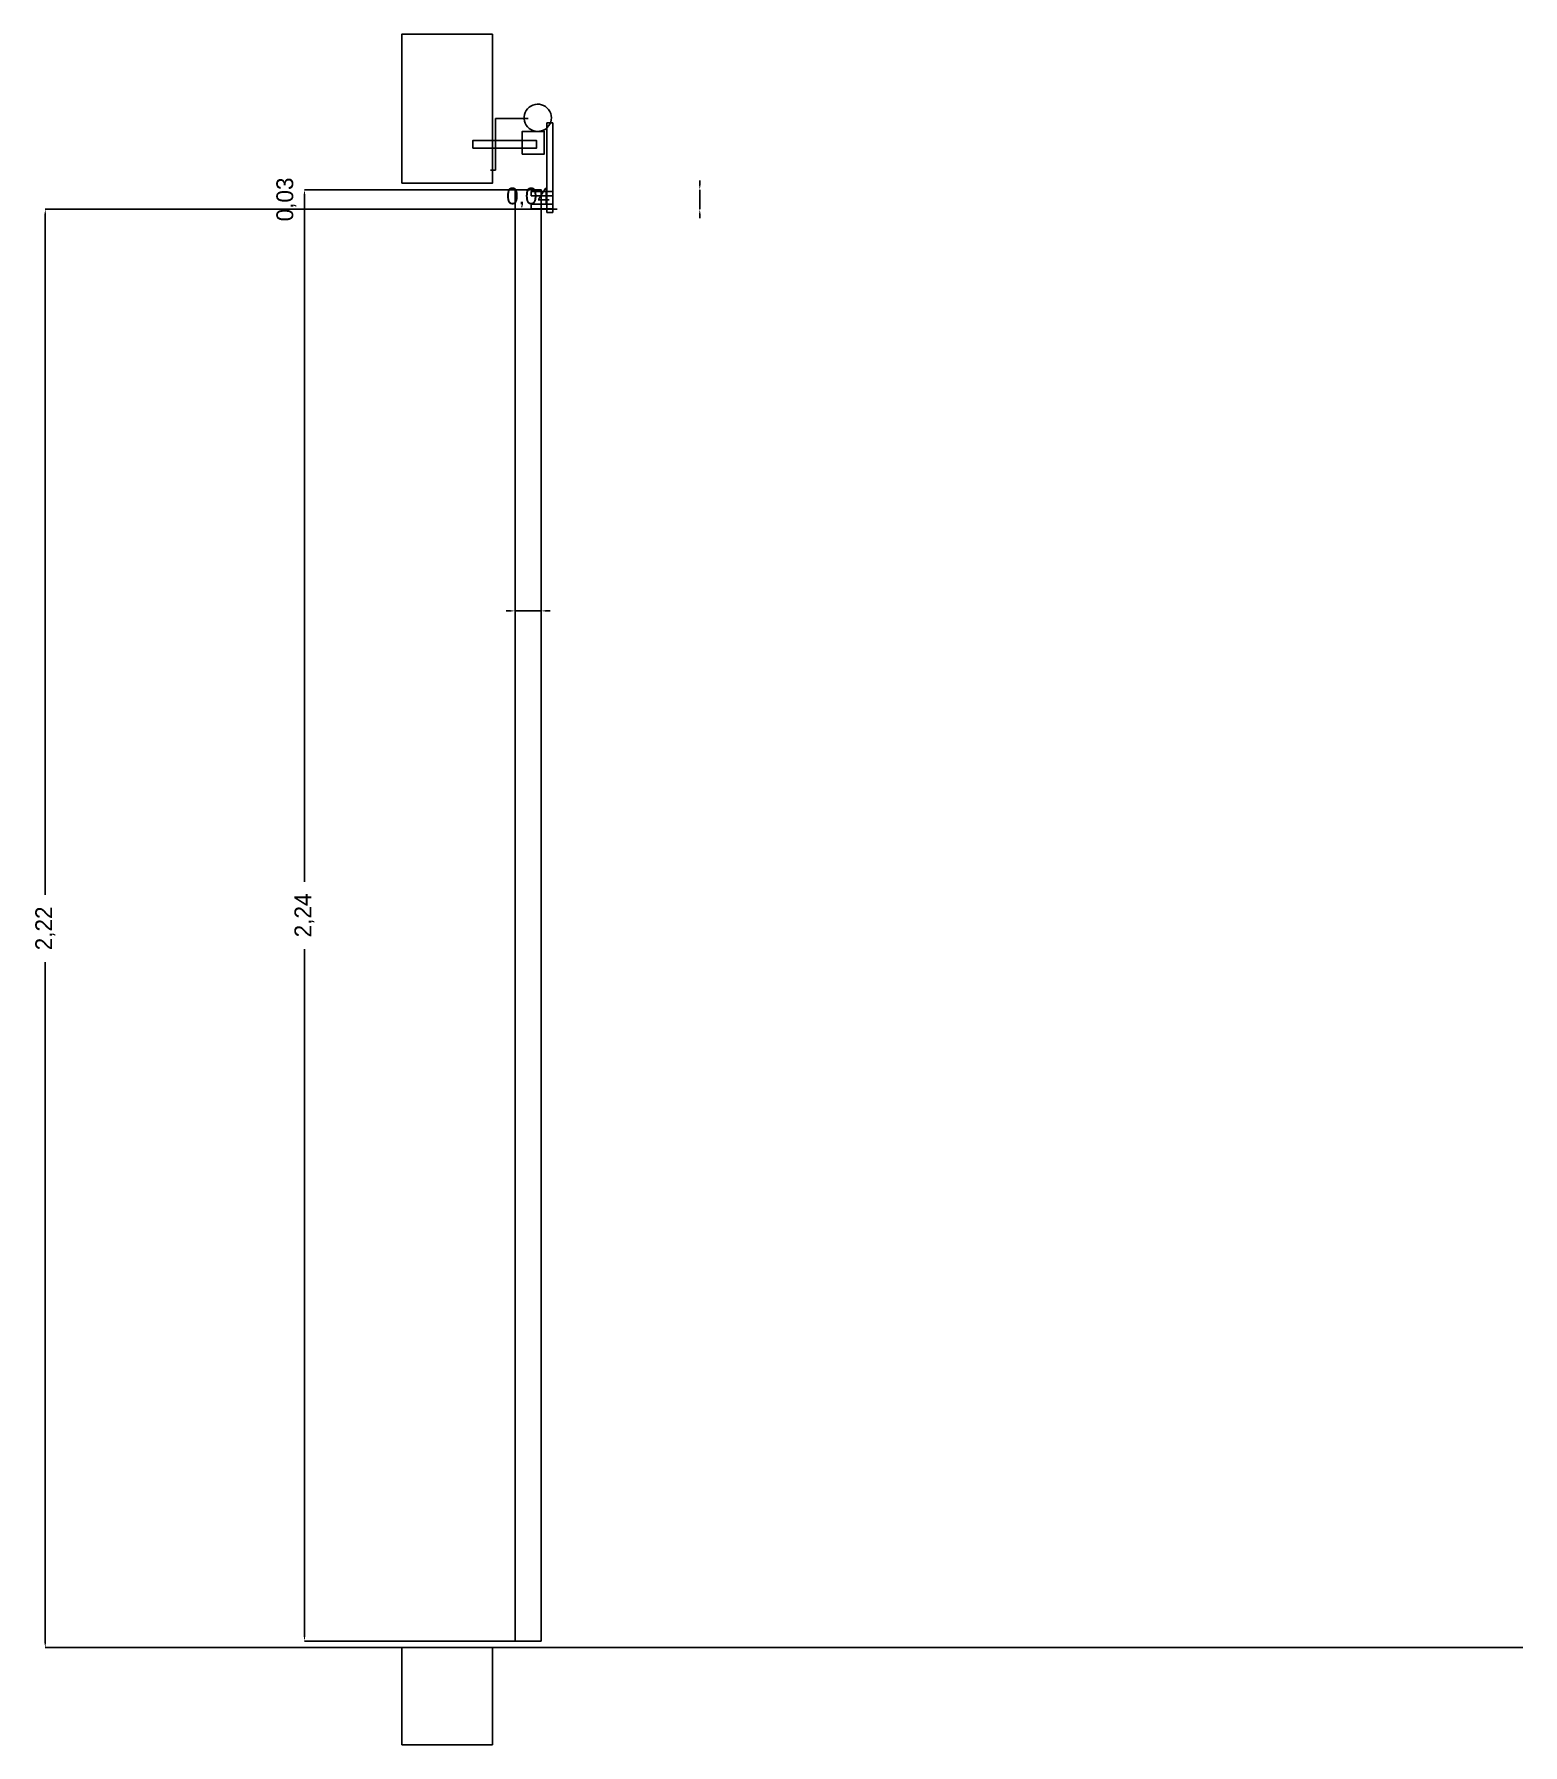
# Model space of a CAD drawing. Header units: metres. Extents: x 0 to 20.2, y 0 to 2.7.
# Drawn here: x 9.403 to 11.7, y 0.1 to 2.74 of the extents above; entities that cross this region are included whole.
import ezdxf

# ---------------------------------------------------------------- set-up
doc = ezdxf.new("R2010")
doc.units = ezdxf.units.M
doc.layers.add('COTAS', color=4, linetype='Continuous')
doc.layers.add('G_MEDIDO', color=8, linetype='Continuous')
doc.dimstyles.get("Standard").update_dxf_attribs({"dimtxt": 2.5, "dimasz": 2.5, "dimexe": 1.25, "dimexo": 0.625, "dimtad": 1, "dimcen": 2.5, "dimazin": 3, "dimtfac": 1, "dimtmove": 0, "dimatfit": 3})

msp = doc.modelspace()

# ---------------------------------------------------------------- blocks, each defined once
blk = doc.blocks.new('_CLOSEDFILLED')
at = {"color": 0, "linetype": 'BYBLOCK'}
blk.add_solid([(-1, 0.16), (0, 0), (-1, -0.16)], dxfattribs=at)
blk = doc.blocks.new('*D5')
for p, q in [((10.43, 2.507), (10.43, 2.514)), ((10.43, 2.5), (10.43, 2.5)), ((10.43, 2.47), (10.43, 2.5)), ((10.43, 2.47), (10.43, 2.47)), ((10.43, 2.463), (10.43, 2.456))]:
    blk.add_line(p, q)
at = {"layer": 'Defpoints'}
for p in [(10.43, 2.5), (10.43, 2.47), (10.43, 2.47)]:
    blk.add_point(p, dxfattribs=at)
at = {"layer": 'COTAS', "xscale": 0.007, "yscale": 0.007}
for p, rotation in [((10.43, 2.5), 270), ((10.43, 2.47), 90)]:
    blk.add_blockref('_CLOSEDFILLED', p, dxfattribs=dict(at, rotation=rotation))
at = {"layer": 'COTAS', "insert": (9.792, 2.485), "char_height": 0.026, "attachment_point": 5, "rotation": 90}
blk.add_mtext('0,03', dxfattribs=at)
blk = doc.blocks.new('*D6')
for p, q in [((10.11, 2.47), (9.42, 2.47)), ((9.42, 1.412), (9.42, 2.463)), ((9.42, 0.257), (9.42, 1.308)), ((10.11, 0.25), (9.42, 0.25))]:
    blk.add_line(p, q)
at = {"layer": 'Defpoints'}
for p in [(10.11, 2.47), (9.42, 0.25), (10.11, 0.25)]:
    blk.add_point(p, dxfattribs=at)
at = {"layer": 'COTAS', "xscale": 0.007, "yscale": 0.007}
for p, rotation in [((9.42, 2.47), 90), ((9.42, 0.25), 270)]:
    blk.add_blockref('_CLOSEDFILLED', p, dxfattribs=dict(at, rotation=rotation))
at = {"layer": 'COTAS', "insert": (9.42, 1.36), "char_height": 0.026, "attachment_point": 5, "rotation": 90}
blk.add_mtext('2,22', dxfattribs=at)
blk = doc.blocks.new('*D7')
for p, q in [((10.145, 2.5), (9.82, 2.5)), ((9.82, 1.432), (9.82, 2.493)), ((9.82, 0.267), (9.82, 1.328)), ((10.145, 0.26), (9.82, 0.26))]:
    blk.add_line(p, q)
at = {"layer": 'Defpoints'}
for p in [(10.145, 2.5), (9.82, 0.26), (10.145, 0.26)]:
    blk.add_point(p, dxfattribs=at)
at = {"layer": 'COTAS', "xscale": 0.007, "yscale": 0.007}
for p, rotation in [((9.82, 2.5), 90), ((9.82, 0.26), 270)]:
    blk.add_blockref('_CLOSEDFILLED', p, dxfattribs=dict(at, rotation=rotation))
at = {"layer": 'COTAS', "insert": (9.82, 1.38), "char_height": 0.026, "attachment_point": 5, "rotation": 90}
blk.add_mtext('2,24', dxfattribs=at)
blk = doc.blocks.new('*D8')
for p, q in [((10.138, 1.85), (10.131, 1.85)), ((10.145, 1.85), (10.145, 1.85)), ((10.145, 1.85), (10.185, 1.85)), ((10.185, 1.85), (10.185, 1.85)), ((10.192, 1.85), (10.199, 1.85))]:
    blk.add_line(p, q)
at = {"layer": 'Defpoints'}
for p in [(10.145, 1.85), (10.145, 1.85), (10.185, 1.85)]:
    blk.add_point(p, dxfattribs=at)
at = {"layer": 'COTAS', "xscale": 0.007, "yscale": 0.007}
blk.add_blockref('_CLOSEDFILLED', (10.145, 1.85), dxfattribs=at)
at = {"layer": 'COTAS', "xscale": 0.007, "yscale": 0.007, "rotation": 180}
blk.add_blockref('_CLOSEDFILLED', (10.185, 1.85), dxfattribs=at)
at = {"layer": 'COTAS', "insert": (10.165, 2.488), "char_height": 0.026, "attachment_point": 5}
blk.add_mtext('0,04', dxfattribs=at)

# ---------------------------------------------------------------- dimensions: what is measured, and where the dimension line sits
at = {"layer": 'COTAS'}
for base, p1, p2, picture, middle in [((10.43, 2.47), (10.43, 2.47), (10.43, 2.5), '*D5', (9.792, 2.485)), ((9.82, 0.26), (10.145, 0.26), (10.145, 2.5), '*D7', (9.82, 1.38)), ((9.42, 0.25), (10.11, 0.25), (10.11, 2.47), '*D6', (9.42, 1.36))]:
    dim = msp.add_linear_dim(base=base, p1=p1, p2=p2, angle=90, dimstyle='Standard', override={"dimtxt": 0.026, "dimasz": 0.007}, dxfattribs=at)
    dim.commit()
    dim.dimension.update_dxf_attribs({"geometry": picture, "text_midpoint": middle})
dim = msp.add_linear_dim(base=(10.145, 1.85), p1=(10.145, 1.85), p2=(10.185, 1.85), dimstyle='Standard', override={"dimtxt": 0.026, "dimasz": 0.007}, dxfattribs=at)
dim.commit()
dim.dimension.update_dxf_attribs({"geometry": '*D8', "text_midpoint": (10.165, 2.488)})

# ---------------------------------------------------------------- linework, layer by layer
at = {"layer": 'G_MEDIDO'}
for p, q in [((10.115, 2.53), (10.115, 2.61)), ((10.115, 2.61), (10.165, 2.61)), ((10.107, 2.53), (10.115, 2.53)), ((10.11, 2.47), (10.21, 2.47)), ((9.97, 0.25), (11.7, 0.25))]:
    msp.add_line(p, q, dxfattribs=at)
for points in [[(9.97, 2.51), (10.11, 2.51), (10.11, 2.74), (9.97, 2.74)], [(10.201, 2.611), (10.2007, 2.6144), (10.1999, 2.6177), (10.1986, 2.6208), (10.1968, 2.6236), (10.1945, 2.6261), (10.1919, 2.6283), (10.189, 2.63), (10.1858, 2.6312), (10.1825, 2.6318), (10.1792, 2.632), (10.1758, 2.6316), (10.1726, 2.6306), (10.1695, 2.6292), (10.1667, 2.6273), (10.1643, 2.6249), (10.1623, 2.6222), (10.1607, 2.6192), (10.1596, 2.616), (10.1591, 2.6127), (10.1591, 2.6093), (10.1596, 2.606), (10.1607, 2.6028), (10.1623, 2.5998), (10.1643, 2.5971), (10.1667, 2.5947), (10.1695, 2.5928), (10.1726, 2.5914), (10.1758, 2.5904), (10.1792, 2.59), (10.1825, 2.5902), (10.1858, 2.5908), (10.189, 2.592), (10.1919, 2.5937), (10.1945, 2.5959), (10.1968, 2.5984), (10.1986, 2.6012), (10.1999, 2.6043), (10.2007, 2.6076), (10.201, 2.611)], [(10.156, 2.555), (10.19, 2.555), (10.19, 2.59), (10.156, 2.59)], [(10.194, 2.465), (10.203, 2.465), (10.203, 2.603), (10.194, 2.603)], [(10.08, 2.564), (10.178, 2.564), (10.178, 2.576), (10.08, 2.576)], [(10.145, 0.26), (10.185, 0.26), (10.185, 2.5), (10.145, 2.5)], [(10.17, 2.4905), (10.203, 2.4905), (10.203, 2.4975), (10.17, 2.4975)], [(10.17, 2.4705), (10.203, 2.4705), (10.203, 2.4775), (10.17, 2.4775)], [(9.97, 0.1), (10.11, 0.1), (10.11, 0.25), (9.97, 0.25)]]:
    msp.add_lwpolyline(points, close=True, dxfattribs=at)

msp.set_redraw_order([(e.dxf.handle, doc.entitydb.next_handle()) for e in msp.query("TEXT MTEXT ATTDEF DIMENSION ARC_DIMENSION")])  # texts and dimensions are drawn at this point

doc.saveas('drawing.dxf')
